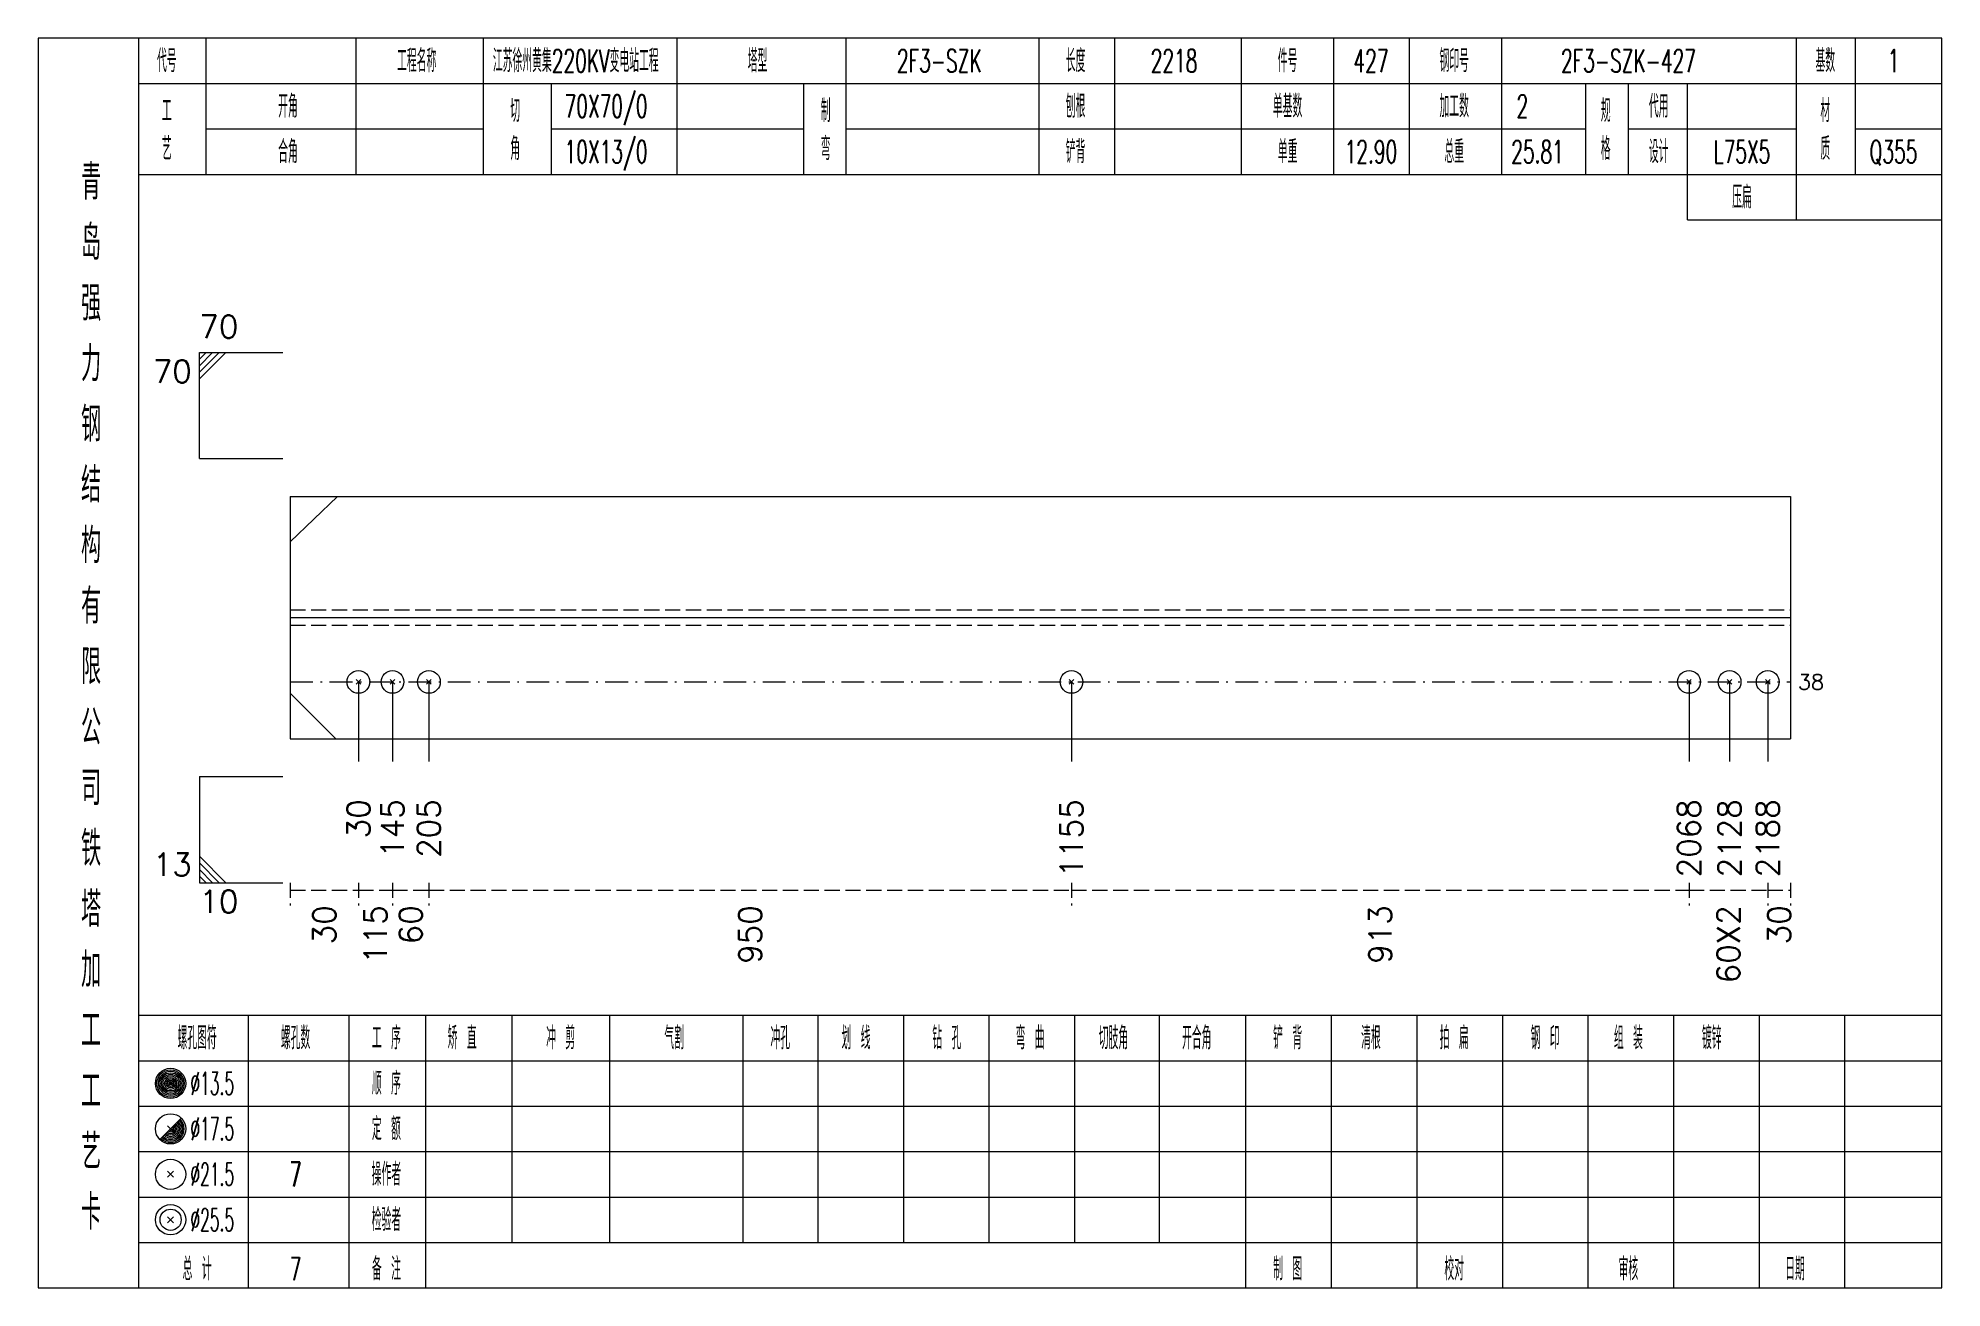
# Model space of a CAD drawing. Extents: x 0 to 4623, y -1159 to 4890.
# Drawn here: x 1245.6 to 1497, y 2700 to 2865 of the extents above; entities that cross this region are included whole.
import ezdxf
from ezdxf.enums import TextEntityAlignment as Align

# ---------------------------------------------------------------- set-up
doc = ezdxf.new("R2010")
doc.units = 0
doc.header["$MEASUREMENT"] = 0
doc.linetypes.add('一点画线', pattern=[5.2, 3, -1, 0.2, -1])
doc.linetypes.add('虚线', pattern=[2.75, 2, -0.75])
doc.layers.get('0').update_dxf_attribs({"linetype": 'CONTINUOUS', "lineweight": 25})
for name, color, linetype, lineweight in [('1', 7, 'CONTINUOUS', 25), ('4', 7, 'CONTINUOUS', 25), ('5', 7, 'CONTINUOUS', 25)]:
    doc.layers.add(name, color=color, linetype=linetype, lineweight=lineweight)
doc.styles.get("Standard").update_dxf_attribs({"font": 'simplex.shx', "width": 0.7, "height": 3, "bigfont": 'gbhzfs.shx'})

msp = doc.modelspace()

# ---------------------------------------------------------------- texts
at = {"color": 7, "linetype": 'Continuous', "lineweight": 13}
msp.add_text('70', height=3, dxfattribs=at).set_placement((1266.9, 2824.5), align=Align.BOTTOM_LEFT)
msp.add_text('70', height=3, dxfattribs=at).set_placement((1265.9, 2822.5), align=Align.TOP_RIGHT)
msp.add_text('38', height=2, dxfattribs=at).set_placement((1478, 2780), align=Align.MIDDLE_LEFT)
msp.add_text('13', height=3, dxfattribs=at).set_placement((1265.9, 2753.5), align=Align.BOTTOM_RIGHT)
msp.add_text('10', height=3, dxfattribs=at).set_placement((1266.9, 2752.5), align=Align.TOP_LEFT)
at = {"color": 8, "linetype": 'Continuous', "lineweight": 9}
for s, p in [('30', (1283.4, 2750.5)), ('115', (1290.15, 2750.5)), ('60', (1294.805, 2750.5)), ('950', (1339.634, 2750.5)), ('913', (1422.831, 2750.5)), ('60X2', (1468.801, 2750.5)), ('30', (1475.5, 2750.5))]:
    msp.add_text(s, height=3, rotation=90, dxfattribs=at).set_placement(p, align=Align.MIDDLE_RIGHT)
at = {"layer": '1', "color": 7, "linetype": 'Continuous', "lineweight": 13}
for s, p in [('30', (1287.9, 2764.5)), ('145', (1292.4, 2764.5)), ('205', (1297.21, 2764.5)), ('1155', (1382.058, 2764.5)), ('2068', (1463.603, 2764.5)), ('2128', (1468.962, 2764.5)), ('2188', (1474, 2764.5))]:
    msp.add_text(s, height=3, rotation=90, dxfattribs=at).set_placement(p, align=Align.MIDDLE_RIGHT)
at = {"layer": '4', "color": 1, "linetype": 'Continuous', "lineweight": 13}
for s, height, width, p in [('代号', 3, 0.6, (1262.6, 2862)), ('工程名称', 3, 0.6, (1295.6, 2862)), ('江苏徐州黄集220KV变电站工程', 3, 0.6, (1316.6, 2862)), ('塔型', 3, 0.6, (1340.6, 2862)), ('2F3-SZK', 3, 0.6, (1364.6, 2862)), ('长度', 3, 0.6, (1382.6, 2862)), ('2218', 3, 0.6, (1395.6, 2862)), ('件号', 3, 0.6, (1410.6, 2862)), ('427', 3, 0.6, (1421.6, 2862)), ('钢印号', 3, 0.6, (1432.6, 2862)), ('2F3-SZK-427', 3, 0.6, (1455.6, 2862)), ('基数', 3, 0.6, (1481.6, 2862)), ('1', 3, 0.6, (1490.6, 2862)), ('工', 3, 0.6, (1262.6, 2855.4)), ('开角', 3, 0.6, (1278.6, 2856)), ('切', 3, 0.6, (1308.6, 2855.4)), ('70X70/0', 3, 0.6, (1320.6, 2856)), ('制', 3, 0.6, (1349.6, 2855.4)), ('刨根', 3, 0.6, (1382.6, 2856)), ('单基数', 3, 0.6, (1410.6, 2856)), ('加工数', 3, 0.6, (1432.6, 2856)), ('2', 3, 0.6, (1441.6, 2856)), ('规', 3, 0.6, (1452.6, 2855.4)), ('代用', 3, 0.6, (1459.6, 2856)), ('材', 3, 0.6, (1481.6, 2855.4)), ('艺', 3, 0.6, (1262.6, 2850.4)), ('合角', 3, 0.6, (1278.6, 2850)), ('角', 3, 0.6, (1308.6, 2850.4)), ('10X13/0', 3, 0.6, (1320.6, 2850)), ('弯', 3, 0.6, (1349.6, 2850.4)), ('铲背', 3, 0.6, (1382.6, 2850)), ('单重', 3, 0.6, (1410.6, 2850)), ('12.90', 3, 0.6, (1421.6, 2850)), ('总重', 3, 0.6, (1432.6, 2850)), ('25.81', 3, 0.6, (1443.6, 2850)), ('格', 3, 0.6, (1452.6, 2850.4)), ('设计', 3, 0.6, (1459.6, 2850)), ('L75X5', 3, 0.6, (1470.6, 2850)), ('质', 3, 0.6, (1481.6, 2850.4)), ('Q355', 3, 0.6, (1490.6, 2850)), ('青', 4.6, 0.8, (1252.6, 2846)), ('压扁', 3, 0.6, (1470.6, 2844)), ('岛', 4.6, 0.8, (1252.6, 2838)), ('强', 4.6, 0.8, (1252.6, 2830)), ('力', 4.6, 0.8, (1252.6, 2822)), ('钢', 4.6, 0.8, (1252.6, 2814)), ('结', 4.6, 0.8, (1252.6, 2806)), ('构', 4.6, 0.8, (1252.6, 2798)), ('有', 4.6, 0.8, (1252.6, 2790)), ('限', 4.6, 0.8, (1252.6, 2782)), ('公', 4.6, 0.8, (1252.6, 2774)), ('司', 4.6, 0.8, (1252.6, 2766)), ('铁', 4.6, 0.8, (1252.6, 2758)), ('塔', 4.6, 0.8, (1252.6, 2750)), ('加', 4.6, 0.8, (1252.6, 2742)), ('工', 4.6, 0.8, (1252.6, 2734)), ('螺孔图符', 3, 0.6, (1266.6, 2733)), ('螺孔数', 3, 0.6, (1279.6, 2733)), ('工 序', 3, 0.6, (1291.6, 2733)), ('矫 直', 3, 0.6, (1301.6, 2733)), ('冲 剪', 3, 0.6, (1314.6, 2733)), ('气割', 3, 0.6, (1329.6, 2733)), ('冲孔', 3, 0.6, (1343.6, 2733)), ('划 线', 3, 0.6, (1353.6, 2733)), ('钻 孔', 3, 0.6, (1365.6, 2733)), ('弯 曲', 3, 0.6, (1376.6, 2733)), ('切肢角', 3, 0.6, (1387.6, 2733)), ('开合角', 3, 0.6, (1398.6, 2733)), ('铲 背', 3, 0.6, (1410.6, 2733)), ('清根', 3, 0.6, (1421.6, 2733)), ('拍 扁', 3, 0.6, (1432.6, 2733)), ('钢 印', 3, 0.6, (1444.6, 2733)), ('组 装', 3, 0.6, (1455.6, 2733)), ('镀锌', 3, 0.6, (1466.6, 2733)), ('工', 4.6, 0.8, (1252.6, 2726)), ('%%C13.5', 3, 0.5, (1268.6, 2727)), ('顺 序', 3, 0.6, (1291.6, 2727)), ('定 额', 3, 0.6, (1291.6, 2721)), ('艺', 4.6, 0.8, (1252.6, 2718)), ('%%C17.5', 3, 0.5, (1268.6, 2721)), ('%%C21.5', 3, 0.5, (1268.6, 2715)), ('7', 3.2, 0.6, (1279.6, 2715)), ('操作者', 3, 0.6, (1291.6, 2715)), ('卡', 4.6, 0.8, (1252.6, 2710)), ('%%C25.5', 3, 0.5, (1268.6, 2709)), ('检验者', 3, 0.6, (1291.6, 2709)), ('总 计', 3, 0.6, (1266.6, 2702.5)), ('7', 3, 0.6, (1279.6, 2702.5)), ('备 注', 3, 0.6, (1291.6, 2702.5)), ('制 图', 3, 0.6, (1410.6, 2702.5)), ('校对', 3, 0.6, (1432.6, 2702.5)), ('审核', 3, 0.6, (1455.6, 2702.5)), ('日期', 3, 0.6, (1477.6, 2702.5))]:
    msp.add_text(s, height=height, dxfattribs=dict(at, width=width)).set_placement(p, align=Align.MIDDLE_CENTER)

# ---------------------------------------------------------------- blocks, each defined once
blk = doc.blocks.new('孔21.5')
at = {"layer": '5', "color": 7, "linetype": 'Continuous', "lineweight": 13}
for p, q in [((-0.2, -0.2), (0.2, 0.2)), ((-0.2, 0.2), (0.2, -0.2))]:
    blk.add_line(p, q, dxfattribs=at)
blk.add_circle((0, 0), 1, dxfattribs=at)

# ---------------------------------------------------------------- linework, layer by layer
at = {"color": 7, "linetype": 'Continuous', "lineweight": 13}
for p, q in [((1266.9, 2823.5), (1277.9, 2823.5)), ((1266.9, 2809.5), (1266.9, 2823.5)), ((1267.775, 2823.5), (1266.9, 2822.625)), ((1268.65, 2823.5), (1266.9, 2821.75)), ((1269.525, 2823.5), (1266.9, 2820.875)), ((1270.4, 2823.5), (1266.9, 2820)), ((1266.9, 2809.5), (1277.9, 2809.5)), ((1278.9, 2798.5), (1285.152, 2804.5)), ((1278.9, 2778.5), (1284.9, 2772.5)), ((1287.9, 2780), (1287.9, 2769.5)), ((1292.4, 2780), (1292.4, 2769.5)), ((1297.21, 2780), (1297.21, 2769.5)), ((1382.058, 2780), (1382.058, 2769.5)), ((1463.603, 2780), (1463.603, 2769.5)), ((1468.962, 2780), (1468.962, 2769.5)), ((1474, 2780), (1474, 2769.5)), ((1266.9, 2767.5), (1277.9, 2767.5)), ((1266.9, 2767.5), (1266.9, 2753.5)), ((1270.4, 2753.5), (1266.9, 2757)), ((1269.525, 2753.5), (1266.9, 2756.125)), ((1268.65, 2753.5), (1266.9, 2755.25)), ((1267.775, 2753.5), (1266.9, 2754.375)), ((1266.9, 2753.5), (1277.9, 2753.5))]:
    msp.add_line(p, q, dxfattribs=at)
at = {"color": 7, "linetype": 'Continuous', "lineweight": 18}
for p, q in [((1278.9, 2804.5), (1278.9, 2772.5)), ((1278.9, 2804.5), (1477, 2804.5)), ((1477, 2804.5), (1477, 2772.5)), ((1278.9, 2788.5), (1477, 2788.5))]:
    msp.add_line(p, q, dxfattribs=at)
at = {"color": 1, "linetype": '虚线', "lineweight": 18}
for p, q in [((1278.9, 2789.5), (1477, 2789.5)), ((1278.9, 2787.5), (1477, 2787.5))]:
    msp.add_line(p, q, dxfattribs=at)
at = {"color": 3, "linetype": '一点画线', "lineweight": 13}
msp.add_line((1278.9, 2780), (1477, 2780), dxfattribs=at)
at = {"color": 8, "linetype": '虚线', "lineweight": 9}
for p, q in [((1278.9, 2753.5), (1278.9, 2750.5)), ((1287.9, 2753.5), (1287.9, 2750.5)), ((1287.9, 2753.5), (1287.9, 2750.5)), ((1292.4, 2753.5), (1292.4, 2750.5)), ((1292.4, 2753.5), (1292.4, 2750.5)), ((1297.21, 2753.5), (1297.21, 2750.5)), ((1297.21, 2753.5), (1297.21, 2750.5)), ((1382.058, 2753.5), (1382.058, 2750.5)), ((1382.058, 2753.5), (1382.058, 2750.5)), ((1463.603, 2753.5), (1463.603, 2750.5)), ((1463.603, 2753.5), (1463.603, 2750.5)), ((1474, 2753.5), (1474, 2750.5)), ((1474, 2753.5), (1474, 2750.5)), ((1477, 2753.5), (1477, 2750.5)), ((1278.9, 2752.5), (1287.9, 2752.5)), ((1287.9, 2752.5), (1292.4, 2752.5)), ((1292.4, 2752.5), (1297.21, 2752.5)), ((1297.21, 2752.5), (1382.058, 2752.5)), ((1382.058, 2752.5), (1463.603, 2752.5)), ((1463.603, 2752.5), (1474, 2752.5)), ((1474, 2752.5), (1477, 2752.5))]:
    msp.add_line(p, q, dxfattribs=at)
at = {"layer": '1', "color": 7, "linetype": 'Continuous', "lineweight": 18}
msp.add_line((1278.9, 2772.5), (1477, 2772.5), dxfattribs=at)
at = {"layer": '4', "color": 1, "linetype": 'Continuous', "lineweight": 18}
for p, q in [((1258.9, 2700), (1258.9, 2865)), ((1267.8, 2847), (1267.8, 2865)), ((1287.6, 2847), (1287.6, 2865)), ((1304.4, 2847), (1304.4, 2865)), ((1330, 2847), (1330, 2865)), ((1352.3, 2847), (1352.3, 2865)), ((1377.8, 2847), (1377.8, 2865)), ((1387.8, 2847), (1387.8, 2865)), ((1404.5, 2847), (1404.5, 2865)), ((1416.7, 2847), (1416.7, 2865)), ((1426.7, 2847), (1426.7, 2865)), ((1438.9, 2847), (1438.9, 2865)), ((1477.8, 2841), (1477.8, 2865)), ((1485.6, 2847), (1485.6, 2865)), ((1258.9, 2859), (1497, 2859)), ((1313.4, 2847), (1313.4, 2859)), ((1346.7, 2847), (1346.7, 2859)), ((1450, 2847), (1450, 2859)), ((1455.6, 2847), (1455.6, 2859)), ((1463.4, 2841), (1463.4, 2859)), ((1267.8, 2853), (1304.4, 2853)), ((1313.4, 2853), (1346.7, 2853)), ((1352.3, 2853), (1450, 2853)), ((1455.6, 2853), (1477.8, 2853)), ((1485.6, 2853), (1497, 2853)), ((1258.9, 2847), (1497, 2847)), ((1463.4, 2841), (1497, 2841)), ((1258.9, 2736), (1497, 2736)), ((1273.4, 2700), (1273.4, 2736)), ((1286.7, 2700), (1286.7, 2736)), ((1296.8, 2700), (1296.8, 2736)), ((1308.2, 2706), (1308.2, 2736)), ((1321.1, 2706), (1321.1, 2736)), ((1338.7, 2706), (1338.7, 2736)), ((1348.6, 2706), (1348.6, 2736)), ((1359.9, 2706), (1359.9, 2736)), ((1371.2, 2706), (1371.2, 2736)), ((1382.5, 2706), (1382.5, 2736)), ((1393.7, 2706), (1393.7, 2736)), ((1405.1, 2706), (1405.1, 2736)), ((1416.4, 2706), (1416.4, 2736)), ((1427.7, 2706), (1427.7, 2736)), ((1439, 2706), (1439, 2736)), ((1450.3, 2706), (1450.3, 2736)), ((1461.6, 2706), (1461.6, 2736)), ((1472.9, 2706), (1472.9, 2736)), ((1484.2, 2706), (1484.2, 2736)), ((1258.9, 2730), (1497, 2730)), ((1258.9, 2724), (1497, 2724)), ((1258.9, 2718), (1497, 2718)), ((1258.9, 2712), (1497, 2712)), ((1258.9, 2706), (1497, 2706)), ((1405.1, 2700), (1405.1, 2706)), ((1416.4, 2700), (1416.4, 2706)), ((1427.7, 2700), (1427.7, 2706)), ((1439, 2700), (1439, 2706)), ((1450.3, 2700), (1450.3, 2706)), ((1461.6, 2700), (1461.6, 2706)), ((1472.9, 2700), (1472.9, 2706)), ((1484.2, 2700), (1484.2, 2706))]:
    msp.add_line(p, q, dxfattribs=at)
at = {"layer": '4', "color": 7, "linetype": 'Continuous', "lineweight": 13}
for p, q in [((1262.9, 2726.8), (1263.3, 2727.2)), ((1263.3, 2726.8), (1262.9, 2727.2)), ((1261.686, 2719.586), (1264.514, 2722.414)), ((1262.7, 2721.4), (1263.5, 2720.6)), ((1262.7, 2714.6), (1263.5, 2715.4)), ((1262.7, 2715.4), (1263.5, 2714.6)), ((1262.7, 2708.6), (1263.5, 2709.4)), ((1262.7, 2709.4), (1263.5, 2708.6))]:
    msp.add_line(p, q, dxfattribs=at)
at = {"layer": '4', "color": 1, "linetype": 'Continuous', "lineweight": 18}
msp.add_lwpolyline([(1245.6, 2865), (1245.6, 2700), (1497, 2700), (1497, 2865)], close=True, dxfattribs=at)
at = {"layer": '4', "color": 7, "linetype": 'Continuous', "lineweight": 13}
for centre, radius in [((1263.1, 2727), 2), ((1263.1, 2727), 1.8), ((1263.1, 2727), 1.6), ((1263.1, 2727), 1.4), ((1263.1, 2727), 1.2), ((1263.1, 2727), 1), ((1263.1, 2727), 0.8), ((1263.1, 2727), 0.6), ((1263.1, 2727), 0.4), ((1263.1, 2727), 0.2), ((1263.1, 2721), 2), ((1263.1, 2715), 2), ((1263.1, 2709), 2), ((1263.1, 2709), 1.4)]:
    msp.add_circle(centre, radius, dxfattribs=at)
for radius in [1.8, 1.6, 1.4, 1.2, 1, 0.8, 0.6, 0.4, 0.2]:
    msp.add_arc((1263.1, 2721), radius, 225, 45, dxfattribs=at)

# ---------------------------------------------------------------- block references
at = {"layer": '1', "color": 7, "linetype": 'Continuous', "lineweight": 13, "xscale": 1.5, "yscale": 1.5, "zscale": 1.5}
for p in [(1287.9, 2780), (1292.4, 2780), (1297.21, 2780), (1382.058, 2780), (1463.603, 2780), (1468.962, 2780), (1474, 2780)]:
    msp.add_blockref('孔21.5', p, dxfattribs=at)

msp.set_redraw_order([(e.dxf.handle, doc.entitydb.next_handle()) for e in msp.query("TEXT MTEXT ATTDEF DIMENSION ARC_DIMENSION")])  # texts and dimensions are drawn at this point

doc.saveas('drawing.dxf')
